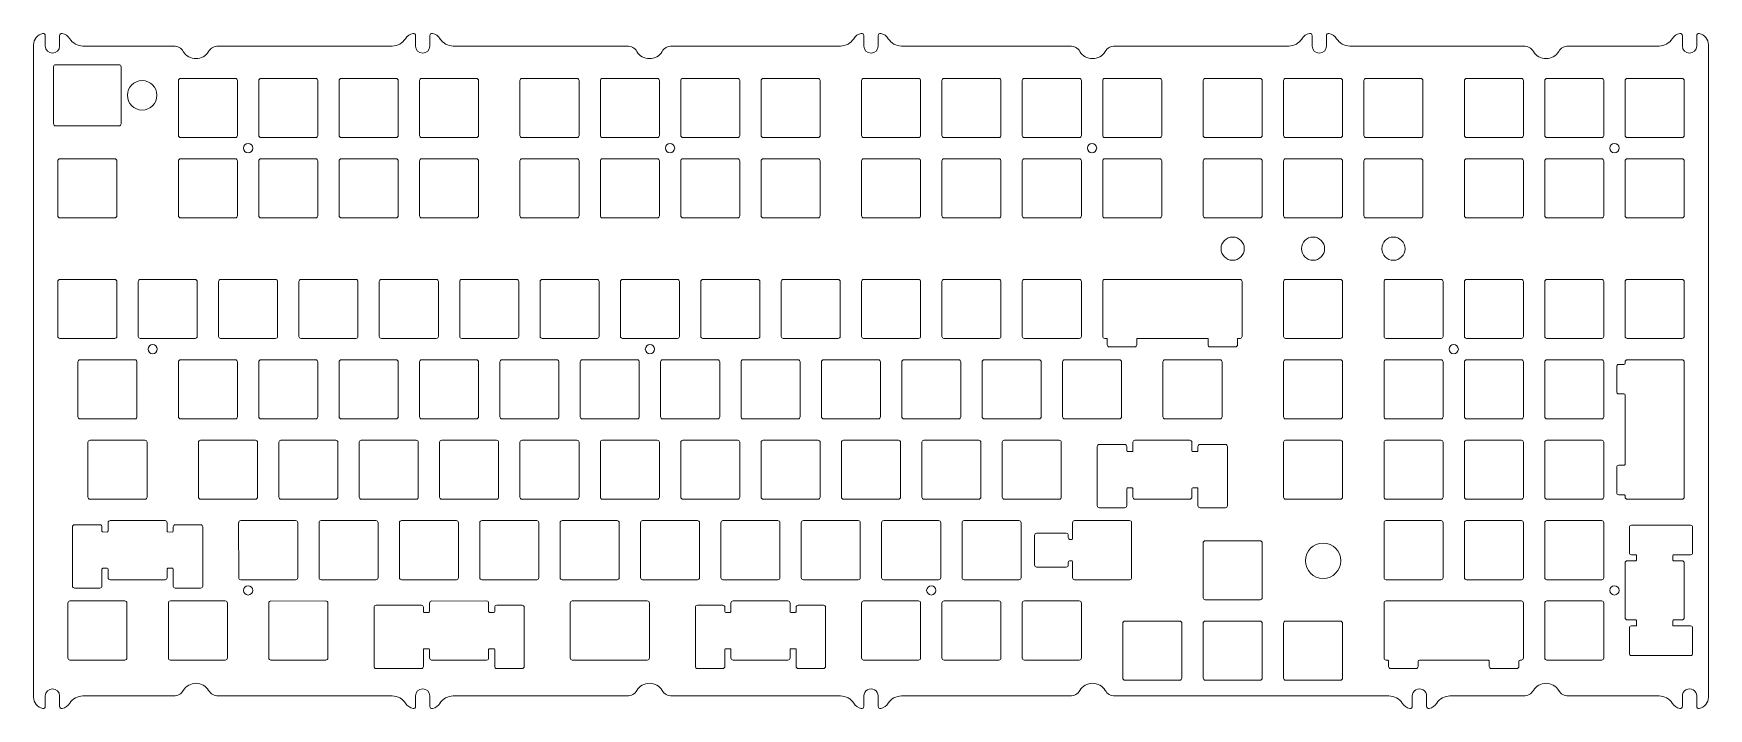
# Model space of a CAD drawing. Header units: millimetres. Extents: x 19 to 416, y 62 to 222.
import ezdxf

# ---------------------------------------------------------------- set-up
doc = ezdxf.new("R2010")
doc.units = ezdxf.units.MM
doc.layers.add('VISIBLE', color=7, linetype='Continuous', lineweight=0)

msp = doc.modelspace()

# ---------------------------------------------------------------- linework, layer by layer
at = {"layer": 'VISIBLE'}
for p, q in [((18.54, 64.57), (18.54, 219.17)), ((21.34, 221.33), (21.34, 218.87)), ((24.74, 218.87), (24.74, 221.33)), ((30.27, 218.87), (51.73, 218.87)), ((62.35, 218.87), (103.56, 218.87)), ((109.09, 221.33), (109.09, 218.87)), ((112.49, 218.87), (112.49, 221.33)), ((118.02, 218.87), (159.23, 218.87)), ((169.85, 218.87), (209.81, 218.87)), ((215.34, 221.33), (215.34, 218.87)), ((218.74, 218.87), (218.74, 221.33)), ((224.27, 218.87), (264.23, 218.87)), ((274.85, 218.87), (316.06, 218.87)), ((321.59, 221.33), (321.59, 218.87)), ((324.99, 218.87), (324.99, 221.33)), ((330.52, 218.87), (371.73, 218.87)), ((382.35, 218.87), (403.81, 218.87)), ((409.34, 221.33), (409.34, 218.87)), ((412.74, 218.87), (412.74, 221.33)), ((415.54, 219.17), (415.54, 64.57)), ((23.8, 214.44), (38.8, 214.44)), ((23.3, 200.44), (23.3, 213.94)), ((39.3, 213.94), (39.3, 200.44)), ((52.88, 197.69), (52.88, 210.69)), ((53.38, 211.19), (66.38, 211.19)), ((66.88, 210.69), (66.88, 197.69)), ((71.93, 210.69), (71.93, 197.69)), ((85.43, 211.19), (72.43, 211.19)), ((85.93, 197.69), (85.93, 210.69)), ((90.98, 210.69), (90.98, 197.69)), ((104.48, 211.19), (91.48, 211.19)), ((104.98, 197.69), (104.98, 210.69)), ((110.03, 197.69), (110.03, 210.69)), ((110.53, 211.19), (123.53, 211.19)), ((124.03, 210.69), (124.03, 197.69)), ((133.84, 197.69), (133.84, 210.69)), ((134.34, 211.19), (147.34, 211.19)), ((147.84, 210.69), (147.84, 197.69)), ((152.89, 197.69), (152.89, 210.69)), ((153.39, 211.19), (166.39, 211.19)), ((166.89, 210.69), (166.89, 197.69)), ((171.94, 197.69), (171.94, 210.69)), ((172.44, 211.19), (185.44, 211.19)), ((185.94, 210.69), (185.94, 197.69)), ((190.99, 197.69), (190.99, 210.69)), ((191.49, 211.19), (204.49, 211.19)), ((204.99, 210.69), (204.99, 197.69)), ((214.8, 197.69), (214.8, 210.69)), ((215.3, 211.19), (228.3, 211.19)), ((228.8, 210.69), (228.8, 197.69)), ((233.85, 197.69), (233.85, 210.69)), ((234.35, 211.19), (247.35, 211.19)), ((247.85, 210.69), (247.85, 197.69)), ((252.9, 197.69), (252.9, 210.69)), ((253.4, 211.19), (266.4, 211.19)), ((266.9, 210.69), (266.9, 197.69)), ((271.95, 197.69), (271.95, 210.69)), ((272.45, 211.19), (285.45, 211.19)), ((285.95, 210.69), (285.95, 197.69)), ((295.76, 197.69), (295.76, 210.69)), ((296.26, 211.19), (309.26, 211.19)), ((309.76, 210.69), (309.76, 197.69)), ((314.81, 197.69), (314.81, 210.69)), ((315.31, 211.19), (328.31, 211.19)), ((328.81, 210.69), (328.81, 197.69)), ((333.86, 210.69), (333.86, 197.69)), ((347.36, 211.19), (334.36, 211.19)), ((347.86, 197.69), (347.86, 210.69)), ((357.68, 210.69), (357.68, 197.69)), ((371.18, 211.19), (358.18, 211.19)), ((371.68, 197.69), (371.68, 210.69)), ((376.73, 197.69), (376.73, 210.69)), ((377.23, 211.19), (390.23, 211.19)), ((390.73, 210.69), (390.73, 197.69)), ((395.78, 210.69), (395.78, 197.69)), ((409.28, 211.19), (396.28, 211.19)), ((409.78, 197.69), (409.78, 210.69)), ((38.8, 199.94), (23.8, 199.94)), ((66.38, 197.19), (53.38, 197.19)), ((72.43, 197.19), (85.43, 197.19)), ((91.48, 197.19), (104.48, 197.19)), ((123.53, 197.19), (110.53, 197.19)), ((147.34, 197.19), (134.34, 197.19)), ((166.39, 197.19), (153.39, 197.19)), ((185.44, 197.19), (172.44, 197.19)), ((204.49, 197.19), (191.49, 197.19)), ((228.3, 197.19), (215.3, 197.19)), ((247.35, 197.19), (234.35, 197.19)), ((266.4, 197.19), (253.4, 197.19)), ((285.45, 197.19), (272.45, 197.19)), ((309.26, 197.19), (296.26, 197.19)), ((328.31, 197.19), (315.31, 197.19)), ((334.36, 197.19), (347.36, 197.19)), ((358.18, 197.19), (371.18, 197.19)), ((390.23, 197.19), (377.23, 197.19)), ((396.28, 197.19), (409.28, 197.19)), ((24.3, 178.64), (24.3, 191.64)), ((24.8, 192.14), (37.8, 192.14)), ((38.3, 191.64), (38.3, 178.64)), ((52.88, 178.64), (52.88, 191.64)), ((53.38, 192.14), (66.38, 192.14)), ((66.88, 191.64), (66.88, 178.64)), ((71.93, 178.64), (71.93, 191.64)), ((72.43, 192.14), (85.43, 192.14)), ((85.93, 191.64), (85.93, 178.64)), ((90.98, 178.64), (90.98, 191.64)), ((91.48, 192.14), (104.48, 192.14)), ((104.98, 191.64), (104.98, 178.64)), ((110.03, 178.64), (110.03, 191.64)), ((110.53, 192.14), (123.53, 192.14)), ((124.03, 191.64), (124.03, 178.64)), ((133.84, 178.64), (133.84, 191.64)), ((134.34, 192.14), (147.34, 192.14)), ((147.84, 191.64), (147.84, 178.64)), ((152.89, 178.64), (152.89, 191.64)), ((153.39, 192.14), (166.39, 192.14)), ((166.89, 191.64), (166.89, 178.64)), ((171.94, 178.64), (171.94, 191.64)), ((172.44, 192.14), (185.44, 192.14)), ((185.94, 191.64), (185.94, 178.64)), ((190.99, 178.64), (190.99, 191.64)), ((191.49, 192.14), (204.49, 192.14)), ((204.99, 191.64), (204.99, 178.64)), ((214.8, 178.64), (214.8, 191.64)), ((215.3, 192.14), (228.3, 192.14)), ((228.8, 191.64), (228.8, 178.64)), ((233.85, 178.64), (233.85, 191.64)), ((234.35, 192.14), (247.35, 192.14)), ((247.85, 191.64), (247.85, 178.64)), ((252.9, 178.64), (252.9, 191.64)), ((253.4, 192.14), (266.4, 192.14)), ((266.9, 191.64), (266.9, 178.64)), ((271.95, 178.64), (271.95, 191.64)), ((272.45, 192.14), (285.45, 192.14)), ((285.95, 191.64), (285.95, 178.64)), ((295.77, 178.64), (295.76, 191.64)), ((296.26, 192.14), (309.26, 192.14)), ((309.76, 191.64), (309.76, 178.64)), ((314.81, 178.64), (314.81, 191.64)), ((315.31, 192.14), (328.31, 192.14)), ((328.81, 191.64), (328.81, 178.64)), ((333.86, 178.64), (333.86, 191.64)), ((334.36, 192.14), (347.36, 192.14)), ((347.86, 191.64), (347.86, 178.64)), ((357.68, 178.64), (357.68, 191.64)), ((358.18, 192.14), (371.18, 192.14)), ((371.68, 191.64), (371.68, 178.64)), ((376.73, 178.64), (376.73, 191.64)), ((377.23, 192.14), (390.23, 192.14)), ((390.73, 191.64), (390.73, 178.64)), ((395.78, 178.64), (395.78, 191.64)), ((396.28, 192.14), (409.28, 192.14)), ((409.78, 191.64), (409.78, 178.64)), ((37.8, 178.14), (24.8, 178.14)), ((66.38, 178.14), (53.38, 178.14)), ((85.43, 178.14), (72.43, 178.14)), ((104.48, 178.14), (91.48, 178.14)), ((123.53, 178.14), (110.53, 178.14)), ((147.34, 178.14), (134.34, 178.14)), ((166.39, 178.14), (153.39, 178.14)), ((185.44, 178.14), (172.44, 178.14)), ((204.49, 178.14), (191.49, 178.14)), ((228.3, 178.14), (215.3, 178.14)), ((247.35, 178.14), (234.35, 178.14)), ((266.4, 178.14), (253.4, 178.14)), ((285.45, 178.14), (272.45, 178.14)), ((309.26, 178.14), (296.26, 178.14)), ((328.31, 178.14), (315.31, 178.14)), ((347.36, 178.14), (334.36, 178.14)), ((371.18, 178.14), (358.18, 178.14)), ((390.23, 178.14), (377.23, 178.14)), ((409.28, 178.14), (396.28, 178.14)), ((24.3, 150.07), (24.3, 163.07)), ((24.8, 163.57), (37.8, 163.57)), ((38.3, 163.07), (38.3, 150.07)), ((43.35, 163.07), (43.35, 150.07)), ((56.85, 163.57), (43.85, 163.57)), ((57.35, 150.07), (57.35, 163.07)), ((62.4, 163.07), (62.4, 150.07)), ((75.9, 163.57), (62.9, 163.57)), ((76.4, 150.07), (76.4, 163.07)), ((81.45, 150.07), (81.45, 163.07)), ((81.95, 163.57), (94.95, 163.57)), ((95.45, 163.07), (95.45, 150.07)), ((100.5, 150.07), (100.5, 163.07)), ((101, 163.57), (114, 163.57)), ((114.5, 163.07), (114.5, 150.07)), ((119.55, 163.07), (119.55, 150.07)), ((133.05, 163.57), (120.05, 163.57)), ((133.55, 150.07), (133.55, 163.07)), ((138.6, 150.07), (138.6, 163.07)), ((139.1, 163.57), (152.1, 163.57)), ((152.6, 163.07), (152.6, 150.07)), ((157.65, 150.07), (157.65, 163.07)), ((158.15, 163.57), (171.15, 163.57)), ((171.65, 163.07), (171.65, 150.07)), ((176.7, 150.07), (176.7, 163.07)), ((177.2, 163.57), (190.2, 163.57)), ((190.7, 163.07), (190.7, 150.07)), ((195.75, 150.07), (195.75, 163.07)), ((196.25, 163.57), (209.25, 163.57)), ((209.75, 163.07), (209.75, 150.07)), ((214.8, 150.07), (214.8, 163.07)), ((215.3, 163.57), (228.3, 163.57)), ((228.8, 163.07), (228.8, 150.07)), ((233.85, 163.07), (233.85, 150.07)), ((247.35, 163.57), (234.35, 163.57)), ((247.85, 150.07), (247.85, 163.07)), ((252.9, 163.07), (252.9, 150.07)), ((266.4, 163.57), (253.4, 163.57)), ((266.9, 150.07), (266.9, 163.07)), ((271.95, 150.07), (271.95, 163.07)), ((272.45, 163.57), (304.5, 163.57)), ((305, 163.07), (305, 150.07)), ((314.81, 163.07), (314.81, 150.07)), ((328.31, 163.57), (315.31, 163.56)), ((328.81, 150.07), (328.81, 163.07)), ((338.63, 150.07), (338.63, 163.07)), ((339.13, 163.57), (352.13, 163.57)), ((352.63, 163.07), (352.63, 150.07)), ((357.68, 150.07), (357.68, 163.07)), ((358.18, 163.57), (371.18, 163.57)), ((371.68, 163.07), (371.68, 150.07)), ((376.73, 150.07), (376.73, 163.07)), ((377.23, 163.57), (390.23, 163.57)), ((390.73, 163.07), (390.73, 150.07)), ((395.78, 150.07), (395.78, 163.07)), ((396.28, 163.57), (409.28, 163.57)), ((409.78, 163.07), (409.78, 150.07)), ((37.8, 149.57), (24.8, 149.57)), ((43.85, 149.57), (56.85, 149.57)), ((62.9, 149.57), (75.9, 149.57)), ((94.95, 149.57), (81.95, 149.57)), ((114, 149.57), (101, 149.57)), ((120.05, 149.57), (133.05, 149.57)), ((152.1, 149.57), (139.1, 149.57)), ((171.15, 149.57), (158.15, 149.57)), ((190.2, 149.57), (177.2, 149.57)), ((209.25, 149.57), (196.25, 149.57)), ((228.3, 149.57), (215.3, 149.57)), ((234.35, 149.57), (247.35, 149.57)), ((253.4, 149.57), (266.4, 149.57)), ((273.04, 149.57), (272.45, 149.57)), ((273.04, 148.07), (273.04, 149.57)), ((279.54, 147.57), (273.54, 147.57)), ((280.04, 149.57), (280.04, 148.07)), ((296.92, 149.57), (280.04, 149.57)), ((296.92, 148.07), (296.92, 149.57)), ((303.41, 147.57), (297.42, 147.57)), ((303.91, 149.57), (303.91, 148.07)), ((304.5, 149.57), (303.91, 149.57)), ((315.31, 149.57), (328.31, 149.56)), ((352.13, 149.57), (339.13, 149.57)), ((371.18, 149.57), (358.18, 149.57)), ((390.23, 149.57), (377.23, 149.57)), ((409.28, 149.57), (396.28, 149.57)), ((29.06, 131.02), (29.06, 144.02)), ((29.56, 144.52), (42.56, 144.52)), ((43.07, 144.02), (43.06, 131.02)), ((52.88, 144.02), (52.88, 131.02)), ((66.38, 144.52), (53.38, 144.52)), ((66.88, 131.02), (66.88, 144.02)), ((71.93, 131.02), (71.93, 144.02)), ((72.43, 144.52), (85.43, 144.52)), ((85.93, 144.02), (85.93, 131.02)), ((90.98, 144.02), (90.98, 131.02)), ((104.48, 144.52), (91.48, 144.52)), ((104.98, 131.02), (104.98, 144.02)), ((110.03, 144.02), (110.03, 131.02)), ((123.53, 144.52), (110.53, 144.52)), ((124.03, 131.02), (124.03, 144.02)), ((129.08, 131.02), (129.08, 144.02)), ((129.58, 144.52), (142.58, 144.52)), ((143.08, 144.02), (143.08, 131.02)), ((148.13, 131.02), (148.13, 144.02)), ((148.63, 144.52), (161.63, 144.52)), ((162.13, 144.02), (162.13, 131.02)), ((167.18, 144.02), (167.18, 131.02)), ((180.68, 144.52), (167.68, 144.52)), ((181.18, 131.02), (181.18, 144.02)), ((186.23, 131.02), (186.23, 144.02)), ((186.73, 144.52), (199.73, 144.52)), ((200.23, 144.02), (200.23, 131.02)), ((205.28, 131.02), (205.28, 144.02)), ((205.78, 144.52), (218.78, 144.52)), ((219.28, 144.02), (219.28, 131.02)), ((224.33, 131.02), (224.33, 144.02)), ((224.83, 144.52), (237.83, 144.52)), ((238.33, 144.02), (238.33, 131.02)), ((243.38, 144.02), (243.38, 131.02)), ((256.88, 144.52), (243.88, 144.52)), ((257.38, 131.02), (257.38, 144.02)), ((262.43, 131.02), (262.43, 144.02)), ((262.93, 144.52), (275.93, 144.52)), ((276.43, 144.02), (276.43, 131.02)), ((286.24, 131.02), (286.24, 144.02)), ((286.74, 144.51), (299.74, 144.52)), ((300.24, 144.02), (300.24, 131.02)), ((314.81, 131.02), (314.81, 144.02)), ((315.31, 144.51), (328.31, 144.52)), ((328.82, 144.02), (328.81, 131.02)), ((338.63, 144.02), (338.63, 131.02)), ((352.13, 144.52), (339.13, 144.52)), ((352.63, 131.02), (352.63, 144.02)), ((357.68, 131.02), (357.68, 144.02)), ((358.18, 144.52), (371.18, 144.52)), ((371.68, 144.02), (371.68, 131.02)), ((376.73, 144.02), (376.73, 131.02)), ((390.23, 144.52), (377.23, 144.52)), ((390.73, 131.02), (390.73, 144.02)), ((393.78, 142.93), (393.78, 136.93)), ((395.48, 143.43), (394.28, 143.43)), ((395.78, 144.02), (395.78, 143.73)), ((409.28, 144.52), (396.28, 144.52)), ((409.78, 111.97), (409.78, 144.02)), ((394.28, 136.43), (395.48, 136.43)), ((395.78, 136.13), (395.78, 119.85)), ((42.56, 130.51), (29.56, 130.52)), ((53.38, 130.52), (66.38, 130.52)), ((85.43, 130.52), (72.43, 130.52)), ((91.48, 130.52), (104.48, 130.52)), ((110.53, 130.52), (123.53, 130.52)), ((142.58, 130.52), (129.58, 130.52)), ((161.63, 130.52), (148.63, 130.52)), ((167.68, 130.52), (180.68, 130.52)), ((199.73, 130.52), (186.73, 130.52)), ((218.78, 130.52), (205.78, 130.52)), ((237.83, 130.52), (224.83, 130.52)), ((243.88, 130.52), (256.88, 130.52)), ((275.93, 130.52), (262.93, 130.52)), ((299.74, 130.51), (286.74, 130.52)), ((328.31, 130.51), (315.31, 130.52)), ((339.13, 130.52), (352.13, 130.52)), ((371.18, 130.52), (358.18, 130.52)), ((377.23, 130.52), (390.23, 130.52)), ((31.45, 111.97), (31.45, 124.97)), ((31.95, 125.47), (44.95, 125.47)), ((45.45, 124.97), (45.45, 111.97)), ((57.64, 111.97), (57.64, 124.97)), ((58.14, 125.46), (71.14, 125.47)), ((71.64, 124.97), (71.64, 111.97)), ((76.69, 111.97), (76.69, 124.97)), ((77.19, 125.46), (90.19, 125.47)), ((90.69, 124.97), (90.69, 111.97)), ((95.74, 111.97), (95.74, 124.97)), ((96.24, 125.46), (109.24, 125.47)), ((109.74, 124.97), (109.74, 111.97)), ((114.79, 111.97), (114.79, 124.97)), ((115.29, 125.46), (128.29, 125.47)), ((128.79, 124.97), (128.79, 111.97)), ((133.84, 124.97), (133.84, 111.97)), ((147.34, 125.47), (134.34, 125.46)), ((147.84, 111.97), (147.84, 124.97)), ((152.89, 111.97), (152.89, 124.97)), ((153.39, 125.46), (166.39, 125.47)), ((166.89, 124.97), (166.89, 111.97)), ((171.94, 124.97), (171.94, 111.97)), ((185.44, 125.47), (172.44, 125.46)), ((185.94, 111.97), (185.94, 124.97)), ((190.99, 111.97), (190.99, 124.97)), ((191.49, 125.46), (204.49, 125.47)), ((204.99, 124.97), (204.99, 111.97)), ((210.04, 111.97), (210.04, 124.97)), ((210.54, 125.46), (223.54, 125.47)), ((224.04, 124.97), (224.04, 111.97)), ((229.09, 111.97), (229.09, 124.97)), ((229.59, 125.46), (242.59, 125.47)), ((243.09, 124.97), (243.09, 111.97)), ((248.14, 111.97), (248.14, 124.97)), ((248.64, 125.46), (261.64, 125.47)), ((262.14, 124.97), (262.14, 111.97)), ((270.66, 109.97), (270.66, 123.97)), ((271.16, 124.47), (277.16, 124.47)), ((277.66, 123.97), (277.66, 122.97)), ((279.1, 122.97), (279.1, 124.97)), ((279.6, 125.47), (292.6, 125.47)), ((293.1, 124.97), (293.1, 122.97)), ((294.53, 122.97), (294.53, 123.97)), ((295.03, 124.47), (301.03, 124.47)), ((301.53, 123.97), (301.53, 122.97)), ((314.81, 124.97), (314.81, 111.97)), ((328.31, 125.47), (315.31, 125.46)), ((328.81, 111.97), (328.81, 124.97)), ((338.63, 111.97), (338.63, 124.97)), ((339.13, 125.47), (352.13, 125.47)), ((352.63, 124.97), (352.63, 111.97)), ((357.68, 124.97), (357.68, 111.97)), ((371.18, 125.47), (358.18, 125.47)), ((371.68, 111.97), (371.68, 124.97)), ((376.73, 111.97), (376.73, 124.97)), ((377.23, 125.47), (390.23, 125.47)), ((390.73, 124.97), (390.73, 111.97)), ((277.86, 122.77), (278.9, 122.77)), ((293.3, 122.77), (294.33, 122.77)), ((301.53, 122.97), (301.53, 109.97)), ((395.48, 119.55), (394.28, 119.55)), ((393.78, 119.05), (393.78, 113.05)), ((44.95, 111.47), (31.95, 111.47)), ((71.14, 111.46), (58.14, 111.47)), ((90.19, 111.46), (77.19, 111.47)), ((109.24, 111.46), (96.24, 111.47)), ((128.29, 111.46), (115.29, 111.47)), ((134.34, 111.47), (147.34, 111.46)), ((166.39, 111.46), (153.39, 111.47)), ((172.44, 111.47), (185.44, 111.46)), ((204.49, 111.46), (191.49, 111.47)), ((223.54, 111.46), (210.54, 111.47)), ((242.59, 111.46), (229.59, 111.47)), ((261.64, 111.46), (248.64, 111.47)), ((277.66, 113.97), (277.66, 109.97)), ((278.9, 114.17), (277.86, 114.17)), ((279.1, 111.97), (279.1, 113.97)), ((292.6, 111.47), (279.6, 111.47)), ((293.1, 113.97), (293.1, 111.97)), ((294.33, 114.17), (293.3, 114.17)), ((294.53, 109.97), (294.53, 113.97)), ((315.31, 111.47), (328.31, 111.46)), ((352.13, 111.47), (339.13, 111.47)), ((358.18, 111.47), (371.18, 111.47)), ((390.23, 111.47), (377.23, 111.47)), ((394.28, 112.55), (395.48, 112.55)), ((395.78, 112.25), (395.78, 111.97)), ((396.28, 111.47), (409.28, 111.47)), ((277.16, 109.47), (271.16, 109.47)), ((301.03, 109.47), (295.03, 109.47)), ((27.77, 90.92), (27.77, 104.92)), ((28.27, 105.42), (34.27, 105.42)), ((34.77, 104.92), (34.77, 103.92)), ((34.97, 103.72), (36.01, 103.71)), ((36.21, 103.92), (36.21, 105.92)), ((36.71, 106.41), (49.71, 106.42)), ((50.21, 105.92), (50.21, 103.92)), ((50.41, 103.72), (51.45, 103.71)), ((51.65, 103.92), (51.65, 104.92)), ((52.15, 105.41), (58.15, 105.42)), ((58.65, 104.92), (58.65, 103.92)), ((58.65, 103.92), (58.65, 90.92)), ((67.17, 92.92), (67.16, 105.92)), ((67.66, 106.42), (80.66, 106.42)), ((81.16, 105.92), (81.16, 92.92)), ((86.21, 92.92), (86.21, 105.92)), ((86.71, 106.41), (99.71, 106.42)), ((100.21, 105.92), (100.21, 92.92)), ((105.27, 92.92), (105.26, 105.92)), ((105.76, 106.42), (118.76, 106.42)), ((119.26, 105.92), (119.26, 92.92)), ((124.32, 92.92), (124.31, 105.92)), ((124.81, 106.42), (137.81, 106.42)), ((138.31, 105.92), (138.31, 92.92)), ((143.36, 92.92), (143.36, 105.92)), ((143.86, 106.41), (156.86, 106.42)), ((157.36, 105.92), (157.36, 92.92)), ((162.42, 92.92), (162.41, 105.92)), ((162.91, 106.42), (175.91, 106.42)), ((176.41, 105.92), (176.41, 92.92)), ((181.46, 105.92), (181.46, 92.92)), ((194.96, 106.42), (181.96, 106.41)), ((195.46, 92.92), (195.46, 105.92)), ((200.51, 92.92), (200.51, 105.92)), ((201.01, 106.41), (214.01, 106.42)), ((214.51, 105.92), (214.51, 92.92)), ((219.56, 92.92), (219.56, 105.92)), ((220.06, 106.41), (233.06, 106.42)), ((233.56, 105.92), (233.56, 92.92)), ((238.61, 92.92), (238.61, 105.92)), ((239.11, 106.41), (252.11, 106.42)), ((252.61, 105.92), (252.61, 92.92)), ((256.3, 103.42), (263.3, 103.42)), ((264.81, 102.12), (264.81, 105.92)), ((265.31, 106.41), (278.31, 106.42)), ((278.81, 105.92), (278.81, 92.92)), ((338.63, 92.92), (338.63, 105.92)), ((339.13, 106.42), (352.13, 106.42)), ((352.63, 105.92), (352.63, 92.92)), ((357.68, 92.92), (357.68, 105.92)), ((358.18, 106.42), (371.18, 106.42)), ((371.68, 105.92), (371.68, 92.92)), ((376.73, 92.92), (376.73, 105.92)), ((377.23, 106.42), (390.23, 106.42)), ((390.73, 105.92), (390.73, 92.92)), ((396.78, 98.83), (396.78, 104.83)), ((397.28, 105.33), (398.28, 105.33)), ((398.28, 105.33), (411.28, 105.33)), ((411.78, 104.83), (411.78, 98.83)), ((255.8, 95.92), (255.8, 102.92)), ((263.8, 102.92), (263.8, 102.42)), ((264.3, 101.92), (264.61, 101.91)), ((295.76, 101.15), (295.76, 88.15)), ((309.26, 101.65), (296.26, 101.65)), ((309.76, 88.15), (309.76, 101.15)), ((263.3, 95.42), (256.3, 95.42)), ((263.8, 96.42), (263.8, 95.92)), ((264.61, 96.92), (264.3, 96.92)), ((264.81, 92.92), (264.81, 96.72)), ((395.78, 83.39), (395.78, 96.39)), ((396.28, 96.89), (398.28, 96.89)), ((398.28, 98.33), (397.28, 98.33)), ((398.48, 97.09), (398.48, 98.13)), ((407.08, 98.13), (407.08, 97.09)), ((411.28, 98.33), (407.28, 98.33)), ((407.28, 96.89), (409.28, 96.89)), ((409.78, 96.39), (409.78, 83.39)), ((34.77, 94.92), (34.77, 90.92)), ((36.01, 95.12), (34.97, 95.11)), ((36.21, 92.92), (36.21, 94.92)), ((49.71, 92.41), (36.71, 92.42)), ((50.21, 94.92), (50.21, 92.92)), ((51.45, 95.12), (50.41, 95.11)), ((51.65, 90.92), (51.65, 94.92)), ((80.66, 92.41), (67.66, 92.42)), ((99.71, 92.41), (86.71, 92.42)), ((118.76, 92.41), (105.76, 92.42)), ((137.81, 92.41), (124.81, 92.42)), ((156.86, 92.41), (143.86, 92.42)), ((175.91, 92.41), (162.91, 92.42)), ((181.96, 92.42), (194.96, 92.41)), ((214.01, 92.41), (201.01, 92.42)), ((233.06, 92.41), (220.06, 92.42)), ((252.11, 92.41), (239.11, 92.42)), ((278.31, 92.41), (265.31, 92.42)), ((352.13, 92.42), (339.13, 92.42)), ((371.18, 92.42), (358.18, 92.42)), ((390.23, 92.42), (377.23, 92.42)), ((27.18, 87.37), (40.18, 87.37)), ((34.27, 90.41), (28.27, 90.41)), ((51, 87.37), (64, 87.37)), ((58.15, 90.41), (52.15, 90.41)), ((74.81, 87.36), (87.81, 87.37)), ((125.91, 87.37), (112.91, 87.36)), ((164.01, 87.37), (146.25, 87.37)), ((197.35, 87.37), (184.35, 87.37)), ((228.3, 87.37), (215.3, 87.37)), ((234.35, 87.37), (247.35, 87.37)), ((266.4, 87.37), (253.4, 87.37)), ((296.26, 87.65), (309.26, 87.65)), ((339.13, 87.37), (371.18, 87.37)), ((377.23, 87.37), (390.23, 87.37)), ((26.68, 73.87), (26.68, 86.87)), ((40.68, 86.87), (40.68, 73.87)), ((50.5, 73.87), (50.5, 86.87)), ((64.5, 86.87), (64.5, 73.87)), ((74.31, 73.87), (74.31, 86.87)), ((88.31, 86.87), (88.31, 73.87)), ((99.25, 85.87), (99.25, 71.87)), ((110.47, 86.37), (99.75, 86.37)), ((110.97, 84.87), (110.97, 85.87)), ((112.21, 84.66), (111.17, 84.67)), ((112.41, 86.87), (112.41, 84.87)), ((126.41, 84.87), (126.41, 86.87)), ((127.65, 84.66), (126.61, 84.67)), ((127.85, 85.87), (127.85, 84.87)), ((134.35, 86.37), (128.35, 86.36)), ((134.85, 84.87), (134.85, 85.87)), ((134.85, 71.87), (134.85, 84.87)), ((145.75, 86.87), (145.75, 73.87)), ((164.51, 73.87), (164.51, 86.87)), ((175.41, 85.87), (175.41, 71.87)), ((181.91, 86.37), (175.91, 86.37)), ((182.41, 84.87), (182.41, 85.87)), ((183.65, 84.67), (182.61, 84.67)), ((183.85, 86.87), (183.85, 84.87)), ((197.85, 84.87), (197.85, 86.87)), ((199.08, 84.67), (198.05, 84.67)), ((199.28, 85.87), (199.28, 84.87)), ((205.78, 86.37), (199.78, 86.37)), ((206.28, 84.87), (206.28, 85.87)), ((206.28, 71.87), (206.28, 84.87)), ((214.8, 86.87), (214.8, 73.87)), ((228.8, 73.87), (228.8, 86.87)), ((233.85, 73.87), (233.85, 86.87)), ((247.85, 86.87), (247.85, 73.87)), ((252.9, 86.87), (252.9, 73.87)), ((266.9, 73.87), (266.9, 86.87)), ((338.63, 73.87), (338.63, 86.87)), ((371.68, 86.87), (371.68, 73.87)), ((376.73, 73.87), (376.73, 86.87)), ((390.73, 86.87), (390.73, 73.87)), ((276.71, 69.1), (276.71, 82.1)), ((277.21, 82.6), (290.21, 82.6)), ((290.71, 82.1), (290.71, 69.1)), ((295.76, 69.1), (295.76, 82.1)), ((296.26, 82.6), (309.26, 82.6)), ((309.76, 82.1), (309.76, 69.1)), ((314.81, 69.1), (314.81, 82.1)), ((315.31, 82.6), (328.31, 82.6)), ((328.81, 82.1), (328.81, 69.1)), ((398.28, 82.89), (396.28, 82.89)), ((396.78, 74.95), (396.78, 80.95)), ((397.28, 81.45), (398.28, 81.45)), ((398.48, 81.65), (398.48, 82.69)), ((407.08, 82.69), (407.08, 81.65)), ((409.28, 82.89), (407.28, 82.89)), ((407.28, 81.45), (411.28, 81.45)), ((411.78, 80.95), (411.78, 74.95)), ((110.97, 71.87), (110.97, 75.87)), ((111.17, 76.06), (112.21, 76.07)), ((112.41, 75.87), (112.41, 73.87)), ((126.41, 73.87), (126.41, 75.87)), ((126.61, 76.06), (127.65, 76.07)), ((127.85, 75.87), (127.85, 71.87)), ((182.41, 71.87), (182.41, 75.87)), ((182.61, 76.07), (183.65, 76.07)), ((183.85, 75.87), (183.85, 73.87)), ((197.85, 73.87), (197.85, 75.87)), ((198.05, 76.07), (199.08, 76.07)), ((199.28, 75.87), (199.28, 71.87)), ((40.18, 73.36), (27.18, 73.37)), ((64, 73.37), (51, 73.37)), ((87.81, 73.36), (74.81, 73.37)), ((112.91, 73.37), (125.91, 73.36)), ((146.25, 73.37), (164.01, 73.36)), ((184.35, 73.37), (197.35, 73.37)), ((215.3, 73.37), (228.3, 73.37)), ((247.35, 73.37), (234.35, 73.37)), ((253.4, 73.37), (266.4, 73.37)), ((339.41, 73.37), (339.13, 73.37)), ((339.71, 71.87), (339.71, 73.07)), ((346.71, 73.07), (346.71, 71.87)), ((363.29, 73.37), (347.01, 73.37)), ((363.59, 71.87), (363.59, 73.07)), ((370.59, 73.07), (370.59, 71.87)), ((371.18, 73.37), (370.89, 73.37)), ((390.23, 73.37), (377.23, 73.37)), ((411.28, 74.45), (397.28, 74.45)), ((99.75, 71.37), (110.47, 71.36)), ((128.35, 71.37), (134.35, 71.36)), ((175.91, 71.37), (181.91, 71.37)), ((199.78, 71.37), (205.78, 71.37)), ((290.21, 68.6), (277.21, 68.6)), ((309.26, 68.6), (296.26, 68.6)), ((328.31, 68.6), (315.31, 68.6)), ((346.21, 71.37), (340.21, 71.37)), ((370.09, 71.37), (364.09, 71.37)), ((21.34, 64.87), (21.34, 62.4)), ((24.74, 62.4), (24.74, 64.87)), ((51.73, 64.86), (30.27, 64.87)), ((103.56, 64.87), (62.35, 64.87)), ((109.09, 64.87), (109.09, 62.4)), ((112.49, 62.4), (112.49, 64.87)), ((159.23, 64.86), (118.02, 64.87)), ((209.81, 64.87), (169.85, 64.87)), ((215.34, 64.87), (215.34, 62.4)), ((218.74, 62.4), (218.74, 64.87)), ((264.23, 64.86), (224.27, 64.87)), ((339.81, 64.87), (274.85, 64.87)), ((345.34, 64.87), (345.34, 62.4)), ((348.74, 62.4), (348.74, 64.87)), ((371.73, 64.86), (354.27, 64.87)), ((403.81, 64.87), (382.35, 64.87)), ((409.34, 64.87), (409.34, 62.4)), ((412.74, 62.4), (412.74, 64.87))]:
    msp.add_line(p, q, dxfattribs=at)
for centre, radius in [((44.3, 207.19), 3.5), ((69.4, 194.67), 1.1), ((169.41, 194.67), 1.1), ((269.43, 194.67), 1.1), ((393.25, 194.67), 1.1), ((302.76, 170.85), 2.75), ((321.81, 170.85), 2.75), ((340.86, 170.85), 2.75), ((46.78, 147.04), 1.1), ((164.65, 147.04), 1.1), ((355.15, 147.04), 1.1), ((324.2, 96.91), 4.2), ((69.4, 89.89), 1.1), ((231.33, 89.89), 1.1), ((393.25, 89.89), 1.1)]:
    msp.add_circle(centre, radius, dxfattribs=at)
for centre, radius, start, end in [((21.24, 219.16), 2.7, 100.4872, 179.9875), ((20.84, 221.33), 0.5, 0, 100.4863), ((20.84, 221.33), 0.5, 359.9931, 0), ((23.04, 218.87), 1.7, 180, 0), ((25.24, 221.33), 0.5, 79.6951, 179.9945), ((24.85, 219.17), 2.7, 32.0901, 79.69), ((30.27, 222.57), 3.7, 212.0901, 270), ((51.73, 216.17), 2.7, 31.0714, 89.9972), ((62.35, 216.17), 2.7, 90.003, 148.9287), ((103.56, 222.57), 3.7, 270.001, 327.9105), ((108.98, 219.17), 2.7, 100.305, 147.9074), ((108.59, 221.33), 0.5, 0.0538, 100.2443), ((110.79, 218.87), 1.7, 180.0003, 359.9997), ((112.99, 221.33), 0.5, 79.6442, 179.9452), ((112.6, 219.17), 2.7, 32.0927, 79.6952), ((118.02, 222.57), 3.7, 212.0894, 269.9989), ((159.23, 216.17), 2.7, 31.0714, 89.9972), ((169.85, 216.17), 2.7, 90.003, 148.9287), ((209.81, 222.57), 3.7, 270.001, 327.9105), ((215.23, 219.17), 2.7, 100.305, 147.9074), ((214.84, 221.33), 0.5, 0.0538, 100.2443), ((217.04, 218.87), 1.7, 180, 0), ((219.24, 221.33), 0.5, 79.6442, 179.9452), ((218.85, 219.17), 2.7, 32.0927, 79.6952), ((224.27, 222.57), 3.7, 212.0894, 269.9989), ((264.23, 216.17), 2.7, 31.0714, 89.9972), ((274.85, 216.17), 2.7, 90.003, 148.9287), ((316.06, 222.57), 3.7, 270.001, 327.9105), ((321.48, 219.17), 2.7, 100.305, 147.9074), ((321.09, 221.33), 0.5, 0.0538, 100.2443), ((323.29, 218.87), 1.7, 180, 0), ((325.49, 221.33), 0.5, 79.6442, 179.9452), ((325.1, 219.17), 2.7, 32.0927, 79.6952), ((330.52, 222.57), 3.7, 212.0894, 269.9989), ((371.73, 216.17), 2.7, 31.0714, 89.9972), ((382.35, 216.17), 2.7, 90.003, 148.9287), ((403.81, 222.57), 3.7, 270.001, 327.9105), ((409.23, 219.17), 2.7, 100.305, 147.9074), ((408.84, 221.33), 0.5, 0.0538, 100.2443), ((411.04, 218.87), 1.7, 180, 0), ((413.24, 221.33), 0.5, 79.4758, 179.962), ((412.84, 219.17), 2.7, 0, 79.5141), ((23.8, 213.94), 0.5, 90.0011, 179.9989), ((38.8, 213.94), 0.5, 0, 90), ((57.04, 219.37), 3.5, 211.0731, 328.9269), ((164.54, 219.37), 3.5, 211.0731, 328.9269), ((269.54, 219.37), 3.5, 211.0731, 328.9269), ((377.04, 219.37), 3.5, 211.0731, 328.9269), ((53.38, 210.69), 0.5, 90, 180), ((66.38, 210.69), 0.5, 0, 90), ((72.43, 210.69), 0.5, 90, 180), ((85.43, 210.69), 0.5, 0, 90), ((91.48, 210.69), 0.5, 90, 180), ((104.48, 210.69), 0.5, 0, 90), ((110.53, 210.69), 0.5, 90.0011, 180), ((123.53, 210.69), 0.5, 0, 90), ((134.34, 210.69), 0.499, 89.9427, 180), ((147.34, 210.69), 0.5, 0, 89.9427), ((153.39, 210.69), 0.499, 89.9427, 180), ((166.39, 210.69), 0.5, 0, 89.9427), ((172.44, 210.69), 0.501, 90.0584, 180), ((185.44, 210.69), 0.5, 0, 89.9427), ((191.49, 210.69), 0.499, 89.9427, 180), ((204.49, 210.69), 0.5, 0, 89.9427), ((215.3, 210.69), 0.5, 90, 180), ((228.3, 210.69), 0.5, 0, 90), ((234.35, 210.69), 0.5, 90.0011, 180), ((247.35, 210.69), 0.5, 0, 90.0001), ((253.4, 210.69), 0.5, 90, 180), ((266.4, 210.69), 0.5, 0, 90), ((272.45, 210.69), 0.5, 90, 180), ((285.45, 210.69), 0.5, 0, 90), ((296.27, 210.69), 0.501, 90.0584, 180), ((309.26, 210.69), 0.5, 0, 89.9427), ((315.31, 210.69), 0.499, 89.9427, 180), ((328.31, 210.69), 0.5, 0, 89.9427), ((334.36, 210.69), 0.499, 89.9427, 180), ((347.36, 210.69), 0.5, 0, 89.9427), ((358.18, 210.69), 0.5, 90, 180), ((371.18, 210.69), 0.5, 0, 90), ((377.23, 210.69), 0.5, 90, 180), ((390.23, 210.69), 0.5, 0, 90), ((396.28, 210.69), 0.5, 90, 180), ((409.28, 210.69), 0.5, 0, 90), ((23.8, 200.44), 0.5, 180, 269.9989), ((38.8, 200.44), 0.5, 270, 0), ((53.38, 197.69), 0.5, 180, 270), ((66.38, 197.69), 0.5, 270, 0), ((72.43, 197.69), 0.5, 180, 270), ((85.43, 197.69), 0.5, 270, 0), ((91.48, 197.69), 0.5, 180, 270), ((104.48, 197.69), 0.5, 270, 0), ((110.53, 197.69), 0.5, 180, 270), ((123.53, 197.69), 0.5, 270, 0), ((134.34, 197.69), 0.5, 180, 270.0573), ((147.34, 197.69), 0.5, 269.9427, 0), ((153.39, 197.69), 0.5, 180, 270.0573), ((166.39, 197.69), 0.5, 269.9427, 0), ((172.44, 197.69), 0.5, 180, 270.0573), ((185.44, 197.69), 0.499, 269.9416, 0), ((191.49, 197.69), 0.5, 180, 270.0573), ((204.49, 197.69), 0.5, 269.9427, 0), ((215.3, 197.69), 0.5, 180, 270), ((228.3, 197.69), 0.5, 270, 0), ((234.35, 197.69), 0.5, 180, 269.9999), ((247.35, 197.69), 0.5, 269.9989, 0), ((253.4, 197.69), 0.5, 180, 270), ((266.4, 197.69), 0.5, 270, 0), ((272.45, 197.69), 0.5, 180, 270), ((285.45, 197.69), 0.5, 270, 0), ((296.26, 197.69), 0.5, 180, 270.0573), ((309.27, 197.69), 0.499, 269.9416, 0), ((315.31, 197.69), 0.5, 180, 270.0573), ((328.32, 197.69), 0.5, 269.9427, 0), ((334.36, 197.69), 0.5, 180, 270.0573), ((347.37, 197.69), 0.5, 269.9427, 0), ((358.18, 197.69), 0.5, 180, 270), ((371.18, 197.69), 0.5, 270, 0), ((377.23, 197.69), 0.5, 180, 270), ((390.23, 197.69), 0.5, 270, 0), ((396.28, 197.69), 0.5, 180, 270), ((409.28, 197.69), 0.5, 270, 0), ((24.8, 191.64), 0.5, 90.0011, 179.9989), ((37.8, 191.64), 0.5, 0, 90.0001), ((53.38, 191.64), 0.5, 90, 180), ((66.38, 191.64), 0.5, 0, 90), ((72.43, 191.64), 0.5, 90, 180), ((85.43, 191.64), 0.5, 0, 90), ((91.48, 191.64), 0.5, 90, 180), ((104.48, 191.64), 0.5, 0, 90), ((110.53, 191.64), 0.5, 90.0011, 180), ((123.53, 191.64), 0.5, 0, 90), ((134.34, 191.64), 0.499, 89.9427, 180), ((147.34, 191.64), 0.5, 0, 89.9427), ((153.39, 191.64), 0.499, 89.9427, 180), ((166.39, 191.64), 0.5, 0, 89.9427), ((172.44, 191.64), 0.501, 90.0584, 180), ((185.44, 191.64), 0.5, 0, 89.9427), ((191.49, 191.64), 0.499, 89.9427, 180), ((204.49, 191.64), 0.5, 0, 89.9427), ((215.3, 191.64), 0.5, 90, 180), ((228.3, 191.64), 0.5, 0, 90), ((234.35, 191.64), 0.5, 90.0011, 180), ((247.35, 191.64), 0.5, 0, 90.0001), ((253.4, 191.64), 0.5, 90, 180), ((266.4, 191.64), 0.5, 0, 90), ((272.45, 191.64), 0.5, 90, 180), ((285.45, 191.64), 0.5, 0, 90), ((296.27, 191.64), 0.501, 90.0584, 180), ((309.26, 191.64), 0.5, 0, 89.9427), ((315.31, 191.64), 0.499, 89.9427, 180), ((328.31, 191.64), 0.5, 0, 89.9427), ((334.36, 191.64), 0.499, 89.9427, 180), ((347.36, 191.64), 0.5, 0, 89.9427), ((358.18, 191.64), 0.5, 90, 180), ((371.18, 191.64), 0.5, 0, 90), ((377.23, 191.64), 0.5, 90, 180), ((390.23, 191.64), 0.5, 0, 90), ((396.28, 191.64), 0.5, 90, 180), ((409.28, 191.64), 0.5, 0, 90), ((24.8, 178.64), 0.5, 180.0011, 269.9989), ((37.8, 178.64), 0.5, 269.9989, 0), ((53.38, 178.64), 0.5, 180, 270), ((66.38, 178.64), 0.5, 270, 0), ((72.43, 178.64), 0.5, 180, 270), ((85.43, 178.64), 0.5, 270, 0), ((91.48, 178.64), 0.5, 180, 270), ((104.48, 178.64), 0.5, 270, 0), ((110.53, 178.64), 0.5, 180, 270), ((123.53, 178.64), 0.5, 270, 0), ((134.34, 178.64), 0.5, 180, 270.0573), ((147.34, 178.64), 0.501, 270.0573, 0), ((153.39, 178.64), 0.5, 180, 270.0573), ((166.39, 178.64), 0.501, 270.0573, 0), ((172.44, 178.64), 0.5, 180, 269.9427), ((185.44, 178.64), 0.5, 270.0561, 0), ((191.49, 178.64), 0.5, 180, 270.0573), ((204.49, 178.64), 0.501, 270.0573, 0), ((215.3, 178.64), 0.5, 180, 270), ((228.3, 178.64), 0.5, 270, 0), ((234.35, 178.64), 0.5, 180, 269.9999), ((247.35, 178.64), 0.5, 269.9989, 0), ((253.4, 178.64), 0.5, 180, 270), ((266.4, 178.64), 0.5, 270, 0), ((272.45, 178.64), 0.5, 180, 270), ((285.45, 178.64), 0.5, 270, 0), ((296.27, 178.64), 0.5, 180, 269.9427), ((309.26, 178.64), 0.5, 270.0561, 0), ((315.31, 178.64), 0.5, 180, 270.0573), ((328.31, 178.64), 0.501, 270.0573, 0), ((334.36, 178.64), 0.5, 180, 270.0573), ((347.36, 178.64), 0.501, 270.0573, 0), ((358.18, 178.64), 0.5, 180, 270), ((371.18, 178.64), 0.5, 270, 0), ((377.23, 178.64), 0.5, 180, 270), ((390.23, 178.64), 0.5, 270, 0), ((396.28, 178.64), 0.5, 180, 270), ((409.28, 178.64), 0.5, 270, 0), ((24.8, 163.07), 0.5, 89.9989, 180.0011), ((37.8, 163.07), 0.5, 0, 90.0001), ((43.85, 163.07), 0.5, 90.0001, 180), ((56.85, 163.07), 0.5, 0, 90), ((62.9, 163.07), 0.5, 90, 180), ((75.9, 163.07), 0.5, 0, 90), ((81.95, 163.07), 0.5, 90, 180), ((94.95, 163.07), 0.5, 0, 90), ((101, 163.07), 0.5, 90.0011, 180), ((114, 163.07), 0.5, 0, 90.0001), ((120.05, 163.07), 0.5, 90, 180), ((133.05, 163.07), 0.5, 0, 90), ((139.1, 163.07), 0.5, 90, 180), ((152.1, 163.07), 0.5, 0, 90.0001), ((158.15, 163.07), 0.5, 90, 180), ((171.15, 163.07), 0.5, 0, 90), ((177.2, 163.07), 0.5, 90, 180), ((190.2, 163.07), 0.5, 0, 90), ((196.25, 163.07), 0.5, 90.0011, 180), ((209.25, 163.07), 0.5, 0, 90), ((215.3, 163.07), 0.5, 90, 180), ((228.3, 163.07), 0.5, 0, 90), ((234.35, 163.07), 0.5, 90.0001, 180), ((247.35, 163.07), 0.5, 0, 90.0011), ((253.4, 163.07), 0.5, 90, 180), ((266.4, 163.07), 0.5, 0, 90), ((272.45, 163.07), 0.5, 90.0011, 180.0001), ((304.5, 163.07), 0.5, 0, 90.0001), ((315.31, 163.07), 0.499, 89.9427, 180), ((328.32, 163.07), 0.5, 0, 90.0573), ((339.13, 163.07), 0.5, 90, 180), ((352.13, 163.07), 0.5, 0, 90), ((358.18, 163.07), 0.5, 90, 180), ((371.18, 163.07), 0.5, 0, 90), ((377.23, 163.07), 0.5, 90, 180), ((390.23, 163.07), 0.5, 0, 90), ((396.28, 163.07), 0.5, 90, 180), ((409.28, 163.07), 0.5, 0, 90), ((24.8, 150.07), 0.5, 180.0011, 269.9989), ((37.8, 150.07), 0.5, 269.9989, 0), ((43.85, 150.07), 0.5, 180, 269.9989), ((56.85, 150.07), 0.5, 270, 0), ((62.9, 150.07), 0.5, 180, 270), ((75.9, 150.07), 0.5, 270, 0), ((81.95, 150.07), 0.5, 180, 270), ((94.95, 150.07), 0.5, 270, 0), ((101, 150.07), 0.5, 180, 269.9999), ((114, 150.07), 0.5, 269.9989, 0), ((120.05, 150.07), 0.5, 180, 270), ((133.05, 150.07), 0.5, 270, 0), ((139.1, 150.07), 0.5, 180, 270), ((152.1, 150.07), 0.5, 269.9989, 0), ((158.15, 150.07), 0.5, 180, 270), ((171.15, 150.07), 0.5, 270, 0), ((177.2, 150.07), 0.5, 180, 270), ((190.2, 150.07), 0.5, 270, 0), ((196.25, 150.07), 0.5, 180, 270), ((209.25, 150.07), 0.5, 270, 0), ((215.3, 150.07), 0.5, 180, 270), ((228.3, 150.07), 0.5, 270, 0), ((234.35, 150.07), 0.5, 180, 269.9989), ((247.35, 150.07), 0.5, 269.9999, 0), ((253.4, 150.07), 0.5, 180, 270), ((266.4, 150.07), 0.5, 270, 0), ((272.45, 150.07), 0.5, 180, 269.9999), ((273.54, 148.07), 0.5, 180, 269.9998), ((279.54, 148.07), 0.5, 269.9989, 0), ((297.42, 148.07), 0.5, 180, 269.9998), ((303.41, 148.07), 0.5, 269.9989, 0), ((304.5, 150.07), 0.5, 269.9989, 0), ((315.31, 150.07), 0.5, 180, 270.0573), ((328.31, 150.07), 0.501, 270.0573, 0), ((339.13, 150.07), 0.5, 180, 270), ((352.13, 150.07), 0.5, 270, 0), ((358.18, 150.07), 0.5, 180, 270), ((371.18, 150.07), 0.5, 270, 0), ((377.23, 150.07), 0.5, 180, 270), ((390.23, 150.07), 0.5, 270, 0), ((396.28, 150.07), 0.5, 180, 270), ((409.28, 150.07), 0.5, 270, 0), ((29.56, 144.02), 0.5, 89.9989, 180.0023), ((42.57, 144.02), 0.5, 0, 90.0573), ((53.38, 144.02), 0.5, 90, 180), ((66.38, 144.02), 0.5, 0, 90), ((72.43, 144.02), 0.5, 90, 180), ((85.43, 144.02), 0.5, 0, 90), ((91.48, 144.02), 0.5, 90, 180), ((104.48, 144.02), 0.5, 0, 90), ((110.53, 144.02), 0.5, 90, 180), ((123.53, 144.02), 0.5, 0, 90), ((129.58, 144.02), 0.5, 90.0011, 180), ((142.58, 144.02), 0.5, 0, 90.0001), ((148.63, 144.02), 0.5, 90.0011, 180), ((161.63, 144.02), 0.5, 0, 90.0001), ((167.68, 144.02), 0.5, 90, 180), ((180.68, 144.02), 0.5, 0, 90), ((186.73, 144.02), 0.5, 90.0011, 180), ((199.73, 144.02), 0.5, 0, 90.0001), ((205.78, 144.02), 0.5, 90, 180), ((218.78, 144.02), 0.5, 0, 90), ((224.83, 144.02), 0.5, 90, 180), ((237.83, 144.02), 0.5, 0, 90), ((243.88, 144.02), 0.5, 90, 180), ((256.88, 144.02), 0.5, 0, 90), ((262.93, 144.02), 0.5, 90, 180), ((275.93, 144.02), 0.5, 0, 90), ((286.74, 144.02), 0.5, 89.9439, 180), ((299.74, 144.02), 0.5, 0, 90.0574), ((315.31, 144.02), 0.499, 89.9427, 180), ((328.32, 144.02), 0.5, 0, 90.0573), ((339.13, 144.02), 0.5, 90, 180), ((352.13, 144.02), 0.5, 0, 90), ((358.18, 144.02), 0.5, 90, 180), ((371.18, 144.02), 0.5, 0, 90), ((377.23, 144.02), 0.5, 90, 180), ((390.23, 144.02), 0.5, 0, 90), ((394.28, 142.93), 0.5, 90.0001, 179.9989), ((395.48, 143.73), 0.3, 269.9981, 0), ((396.28, 144.02), 0.5, 90.0001, 180), ((409.28, 144.02), 0.5, 0, 90.0011), ((394.28, 136.93), 0.5, 180, 269.9989), ((395.48, 136.13), 0.3, 0, 90.0004), ((29.56, 131.02), 0.5, 179.9989, 270), ((42.56, 131.02), 0.501, 270.0573, 0), ((53.38, 131.02), 0.5, 180, 270), ((66.38, 131.02), 0.5, 270, 0), ((72.43, 131.02), 0.5, 180, 270), ((85.43, 131.02), 0.5, 270, 0), ((91.48, 131.02), 0.5, 180, 270), ((104.48, 131.02), 0.5, 270, 0), ((110.53, 131.02), 0.5, 180, 269.9989), ((123.53, 131.02), 0.5, 270, 0), ((129.58, 131.02), 0.5, 180, 269.9999), ((142.58, 131.02), 0.5, 269.9989, 0), ((148.63, 131.02), 0.5, 180, 269.9999), ((161.63, 131.02), 0.5, 269.9989, 0), ((167.68, 131.02), 0.5, 180, 270), ((180.68, 131.02), 0.5, 270, 0), ((186.73, 131.02), 0.5, 180, 269.9999), ((199.73, 131.02), 0.5, 269.9989, 0), ((205.78, 131.02), 0.5, 180, 270), ((218.78, 131.02), 0.5, 270, 0), ((224.83, 131.02), 0.5, 180, 270), ((237.83, 131.02), 0.5, 270, 0), ((243.88, 131.02), 0.5, 180, 270), ((256.88, 131.02), 0.5, 270, 0), ((262.93, 131.02), 0.5, 180, 270), ((275.93, 131.02), 0.5, 270, 0), ((286.74, 131.02), 0.5, 180, 269.9426), ((299.74, 131.02), 0.5, 270.0561, 0), ((315.31, 131.02), 0.5, 180, 270.0573), ((328.31, 131.02), 0.501, 270.0573, 0), ((339.13, 131.02), 0.5, 180, 270), ((352.13, 131.02), 0.5, 270, 0), ((358.18, 131.02), 0.5, 180, 270), ((371.18, 131.02), 0.5, 270, 0), ((377.23, 131.02), 0.5, 180, 270), ((390.23, 131.02), 0.5, 270, 0), ((31.95, 124.97), 0.5, 89.9954, 180), ((44.95, 124.97), 0.5, 0, 90.0288), ((58.14, 124.97), 0.5, 89.9427, 180), ((71.14, 124.97), 0.5, 0, 90.0573), ((77.19, 124.97), 0.5, 89.9427, 180), ((90.19, 124.97), 0.5, 0, 90.0574), ((96.24, 124.97), 0.5, 89.9427, 180), ((109.24, 124.97), 0.5, 0, 90.0573), ((115.29, 124.97), 0.5, 89.9427, 180), ((128.29, 124.97), 0.5, 0, 90.0573), ((134.34, 124.97), 0.5, 89.9427, 180), ((147.34, 124.97), 0.5, 0, 90.0573), ((153.39, 124.97), 0.5, 89.9427, 180), ((166.39, 124.97), 0.5, 0, 90.0573), ((172.44, 124.97), 0.5, 89.9427, 180), ((185.44, 124.97), 0.5, 0, 90.0584), ((191.49, 124.97), 0.5, 89.9427, 180), ((204.49, 124.97), 0.5, 0, 90.0573), ((210.54, 124.97), 0.5, 89.9439, 180), ((223.54, 124.97), 0.5, 0, 90.0574), ((229.59, 124.97), 0.5, 89.9427, 180), ((242.59, 124.97), 0.5, 0, 90.0573), ((248.64, 124.97), 0.5, 89.9427, 180), ((261.64, 124.97), 0.5, 0, 90.0573), ((271.16, 123.97), 0.5, 90.0298, 180), ((277.16, 123.97), 0.5, 0, 90.0288), ((279.6, 124.97), 0.5, 90.0298, 180), ((292.6, 124.97), 0.5, 0, 90.0288), ((295.03, 123.97), 0.5, 90.0298, 180), ((301.03, 123.97), 0.5, 0, 90.0288), ((315.31, 124.97), 0.5, 89.9427, 180), ((328.32, 124.97), 0.5, 0, 90.0573), ((339.13, 124.97), 0.5, 90, 180), ((352.13, 124.97), 0.5, 0, 90), ((358.18, 124.97), 0.5, 90, 180), ((371.18, 124.97), 0.5, 0, 90), ((377.23, 124.97), 0.5, 90, 180), ((390.23, 124.97), 0.5, 0, 90), ((277.86, 122.97), 0.2, 180, 269.9255), ((278.9, 122.97), 0.2, 269.9269, 0), ((293.3, 122.97), 0.2, 180, 269.9255), ((294.33, 122.97), 0.2, 269.9269, 0), ((394.28, 119.05), 0.5, 90.0001, 179.9989), ((395.48, 119.85), 0.3, 269.9981, 0.0001), ((31.95, 111.97), 0.5, 180.0011, 269.9999), ((44.95, 111.97), 0.5, 269.9702, 0), ((58.14, 111.97), 0.5, 180, 270.0573), ((71.14, 111.97), 0.501, 270.0573, 0), ((77.19, 111.97), 0.5, 180, 270.0573), ((90.19, 111.97), 0.5, 270.0561, 0), ((96.24, 111.97), 0.5, 180, 270.0573), ((109.24, 111.97), 0.501, 270.0573, 0), ((115.29, 111.97), 0.5, 180, 270.0573), ((128.29, 111.97), 0.501, 270.0573, 0), ((134.34, 111.97), 0.5, 180, 270.0573), ((147.34, 111.97), 0.501, 270.0573, 0), ((153.39, 111.97), 0.5, 180, 270.0573), ((166.39, 111.97), 0.501, 270.0573, 0), ((172.44, 111.97), 0.5, 180, 269.9416), ((185.44, 111.97), 0.5, 270.0573, 0), ((191.49, 111.97), 0.5, 180, 270.0573), ((204.49, 111.97), 0.501, 270.0573, 0), ((210.54, 111.97), 0.5, 180, 269.9426), ((223.54, 111.97), 0.5, 270.0561, 0), ((229.59, 111.97), 0.5, 180, 270.0573), ((242.59, 111.97), 0.501, 270.0573, 0), ((248.64, 111.97), 0.5, 180, 270.0573), ((261.64, 111.97), 0.501, 270.0573, 0), ((277.86, 113.97), 0.2, 90.0708, 179.9971), ((278.9, 113.97), 0.2, 0, 90.0745), ((279.6, 111.97), 0.5, 180, 269.9712), ((292.6, 111.97), 0.5, 269.9702, 0), ((293.3, 113.97), 0.2, 90.0708, 179.9971), ((294.33, 113.97), 0.2, 0, 90.0745), ((315.31, 111.97), 0.5, 180, 270.0573), ((328.31, 111.97), 0.501, 270.0573, 0), ((339.13, 111.97), 0.5, 180, 270), ((352.13, 111.97), 0.5, 270, 0), ((358.18, 111.97), 0.5, 180, 270), ((371.18, 111.97), 0.5, 270, 0), ((377.23, 111.97), 0.5, 180, 270), ((390.23, 111.97), 0.5, 270, 0), ((394.28, 113.05), 0.5, 180, 269.9989), ((395.48, 112.25), 0.3, 0, 90.0004), ((396.28, 111.97), 0.5, 179.9999, 269.9989), ((409.28, 111.97), 0.5, 269.9999, 0.0006), ((271.16, 109.97), 0.5, 180, 269.9712), ((277.16, 109.97), 0.5, 269.9702, 0), ((295.03, 109.97), 0.5, 180, 269.9712), ((301.03, 109.97), 0.5, 269.9702, 0), ((28.27, 104.92), 0.5, 90.0011, 180), ((34.27, 104.92), 0.5, 0.0011, 89.9944), ((34.97, 103.92), 0.2, 180, 270.0688), ((36.01, 103.92), 0.2, 270.0702, 0), ((36.71, 105.92), 0.5, 89.9725, 180), ((49.71, 105.92), 0.5, 0.0011, 89.9715), ((50.41, 103.92), 0.2, 180, 270.0688), ((51.45, 103.92), 0.2, 270.0702, 0), ((52.15, 104.92), 0.5, 89.9725, 180), ((58.15, 104.92), 0.5, 0.0011, 89.9715), ((67.67, 105.92), 0.501, 90.0584, 180), ((80.66, 105.92), 0.5, 0.0011, 89.9427), ((86.71, 105.92), 0.5, 89.9427, 180), ((99.71, 105.92), 0.5, 0.0011, 89.9427), ((105.77, 105.92), 0.501, 90.0584, 180), ((118.76, 105.92), 0.5, 0.0011, 89.9428), ((124.82, 105.92), 0.501, 90.0584, 180), ((137.81, 105.92), 0.5, 0.0011, 89.9428), ((143.86, 105.92), 0.5, 89.9427, 180), ((156.86, 105.92), 0.5, 0.0011, 89.9427), ((162.92, 105.92), 0.501, 90.0584, 180), ((175.91, 105.92), 0.5, 0.0011, 89.9428), ((181.96, 105.92), 0.5, 89.9427, 179.9989), ((194.96, 105.92), 0.5, 0, 89.9427), ((201.01, 105.92), 0.5, 89.9427, 180), ((214.01, 105.92), 0.5, 0.0011, 89.9427), ((220.06, 105.92), 0.5, 89.9427, 180), ((233.06, 105.92), 0.5, 0.0011, 89.9427), ((239.11, 105.92), 0.5, 89.9427, 180), ((252.11, 105.92), 0.5, 0.0011, 89.9427), ((256.3, 102.92), 0.5, 90, 180), ((263.3, 102.92), 0.5, 0, 90), ((265.31, 105.92), 0.5, 89.9714, 180), ((278.31, 105.92), 0.5, 0.0011, 89.9714), ((339.13, 105.92), 0.5, 90, 180), ((352.13, 105.92), 0.5, 0.0011, 90), ((358.18, 105.92), 0.5, 90, 180), ((371.18, 105.92), 0.5, 0.0011, 90), ((377.23, 105.92), 0.5, 90, 180), ((390.23, 105.92), 0.5, 0.0011, 90), ((397.28, 104.83), 0.5, 90, 179.9999), ((411.28, 104.83), 0.5, 0.0011, 89.9999), ((264.3, 102.42), 0.5, 180, 270), ((264.61, 102.12), 0.2, 270.0719, 0), ((296.26, 101.15), 0.5, 89.9426, 180.0574), ((309.27, 101.15), 0.5, 0, 90.0585), ((309.27, 101.15), 0.5, 359.9713, 0), ((256.3, 95.92), 0.5, 180, 270), ((263.3, 95.92), 0.5, 270, 0), ((264.3, 96.42), 0.5, 90, 180), ((264.61, 96.72), 0.2, 0.0003, 89.9284), ((396.28, 96.39), 0.5, 90, 179.9999), ((397.28, 98.83), 0.5, 179.9989, 270.0001), ((398.28, 98.13), 0.2, 359.9996, 90), ((398.28, 97.09), 0.2, 270.0003, 0.0014), ((407.28, 98.13), 0.2, 89.9997, 179.9971), ((407.28, 97.09), 0.2, 179.9986, 270), ((409.28, 96.39), 0.5, 0.0011, 89.9999), ((411.28, 98.83), 0.5, 270, 0.0001), ((34.97, 94.92), 0.2, 89.9275, 179.9971), ((36.01, 94.92), 0.2, 0, 89.9312), ((36.71, 92.92), 0.5, 180, 270.0285), ((49.71, 92.92), 0.5, 270.0275, 0), ((50.41, 94.92), 0.2, 89.9275, 179.9971), ((51.45, 94.92), 0.2, 0, 89.9312), ((67.67, 92.92), 0.5, 180, 269.9427), ((80.66, 92.92), 0.501, 270.0573, 0), ((86.71, 92.92), 0.5, 180, 270.0573), ((99.71, 92.92), 0.5, 270.0561, 0), ((105.77, 92.92), 0.5, 180, 269.9426), ((118.76, 92.92), 0.5, 270.0561, 0), ((124.82, 92.92), 0.5, 180, 269.9426), ((137.81, 92.92), 0.5, 270.0561, 0), ((143.86, 92.92), 0.5, 180, 270.0573), ((156.86, 92.92), 0.501, 270.0573, 0), ((162.92, 92.92), 0.5, 180, 269.9426), ((175.91, 92.92), 0.5, 270.0561, 0), ((181.96, 92.92), 0.5, 180, 270.0573), ((194.96, 92.92), 0.501, 270.0573, 0), ((201.01, 92.92), 0.5, 180, 270.0573), ((214.01, 92.92), 0.501, 270.0573, 0), ((220.06, 92.92), 0.5, 180, 270.0573), ((233.06, 92.92), 0.501, 270.0573, 0), ((239.11, 92.92), 0.5, 180, 270.0573), ((252.11, 92.92), 0.501, 270.0573, 0), ((265.31, 92.92), 0.5, 180, 270.0286), ((278.31, 92.92), 0.5, 270.0286, 0), ((339.13, 92.92), 0.5, 180, 270), ((352.13, 92.92), 0.5, 270, 0), ((358.18, 92.92), 0.5, 180, 270), ((371.18, 92.92), 0.5, 270, 0), ((377.23, 92.92), 0.5, 180, 270), ((390.23, 92.92), 0.5, 270, 0), ((27.18, 86.87), 0.5, 89.9989, 180.0011), ((28.27, 90.92), 0.5, 180.0011, 269.9987), ((34.27, 90.92), 0.5, 270.0046, 0), ((40.18, 86.87), 0.5, 0, 89.9715), ((51, 86.87), 0.5, 90.0298, 180), ((52.15, 90.92), 0.5, 180, 270.0285), ((58.15, 90.92), 0.5, 270.0275, 0), ((64, 86.87), 0.5, 0, 90.0288), ((74.81, 86.87), 0.5, 89.9725, 180), ((87.81, 86.87), 0.5, 0, 89.9715), ((112.91, 86.87), 0.5, 89.9659, 179.9989), ((125.91, 86.87), 0.5, 0.0001, 89.9668), ((146.25, 86.87), 0.5, 90.0288, 180), ((164.01, 86.87), 0.5, 0, 89.9725), ((184.35, 86.87), 0.5, 90.0231, 179.9989), ((197.35, 86.87), 0.5, 0.0001, 90.0241), ((215.3, 86.87), 0.5, 90.0001, 180), ((228.3, 86.87), 0.5, 0, 90.0011), ((234.35, 86.87), 0.5, 90.0011, 180), ((247.35, 86.87), 0.5, 0, 90.0001), ((253.4, 86.87), 0.5, 90.0001, 180), ((266.4, 86.87), 0.5, 0, 90.0011), ((296.27, 88.15), 0.501, 180.0572, 269.9416), ((309.26, 88.15), 0.5, 270.0574, 0), ((309.26, 88.15), 0.5, 0, 0.0286), ((339.13, 86.87), 0.5, 90.0011, 179.9999), ((371.18, 86.87), 0.5, 0.0011, 90.0002), ((377.23, 86.87), 0.5, 90, 179.9999), ((390.23, 86.87), 0.5, 0.0011, 90), ((99.75, 85.87), 0.5, 90.0288, 180), ((110.47, 85.87), 0.5, 0.0001, 89.9668), ((111.17, 84.87), 0.2, 180, 270.0854), ((112.21, 84.87), 0.2, 270.0831, 0.0001), ((126.61, 84.87), 0.2, 180, 270.0854), ((127.65, 84.87), 0.2, 270.0831, 0.0001), ((128.35, 85.87), 0.5, 89.9659, 179.9989), ((134.35, 85.87), 0.5, 0.0001, 89.9668), ((175.91, 85.87), 0.5, 90.0231, 179.9989), ((181.91, 85.87), 0.5, 0.0001, 90.0241), ((182.61, 84.87), 0.2, 180, 269.9421), ((183.65, 84.87), 0.2, 269.9398, 0.0001), ((198.05, 84.87), 0.2, 180, 269.9421), ((199.08, 84.87), 0.2, 269.9398, 0.0001), ((199.78, 85.87), 0.5, 90.0231, 179.9989), ((205.78, 85.87), 0.5, 0.0001, 90.0241), ((396.28, 83.39), 0.5, 179.9989, 270.0001), ((409.28, 83.39), 0.5, 270, 0.0001), ((277.21, 82.1), 0.5, 89.9426, 180.0574), ((290.22, 82.1), 0.5, 0, 90.043), ((290.22, 82.1), 0.5, 359.9713, 0), ((296.26, 82.1), 0.5, 89.9438, 180.0574), ((309.27, 82.1), 0.5, 0, 90.0574), ((309.27, 82.1), 0.5, 359.9713, 0), ((315.31, 82.1), 0.5, 89.9426, 180.0574), ((328.32, 82.1), 0.5, 0, 90.043), ((328.32, 82.1), 0.5, 359.9713, 0), ((397.28, 80.95), 0.5, 90, 179.9999), ((398.28, 82.69), 0.2, 359.9996, 89.9998), ((398.28, 81.65), 0.2, 270.0003, 0.0014), ((407.28, 82.69), 0.2, 89.9997, 179.9971), ((407.28, 81.65), 0.2, 179.9986, 270), ((411.28, 80.95), 0.5, 0.0011, 89.9999), ((111.17, 75.87), 0.2, 89.9141, 179.9997), ((112.21, 75.87), 0.2, 0.0029, 89.9146), ((126.61, 75.87), 0.2, 89.9141, 179.9997), ((127.65, 75.87), 0.2, 0.0029, 89.9146), ((182.61, 75.87), 0.2, 90.0573, 179.9997), ((183.65, 75.87), 0.2, 0.0029, 90.0579), ((198.05, 75.87), 0.2, 90.0573, 179.9997), ((199.08, 75.87), 0.2, 0.0029, 90.0579), ((27.18, 73.87), 0.5, 180.0011, 269.9987), ((40.18, 73.87), 0.5, 270.0275, 0), ((51, 73.87), 0.5, 180, 269.9712), ((64, 73.87), 0.5, 269.9702, 0), ((74.81, 73.87), 0.5, 180, 270.0285), ((87.81, 73.87), 0.5, 270.0275, 0), ((99.75, 71.87), 0.5, 180, 269.9702), ((110.47, 71.87), 0.5, 270.0341, 0), ((112.91, 73.87), 0.5, 179.9999, 270.0332), ((125.91, 73.87), 0.5, 270.0341, 0), ((128.35, 71.87), 0.5, 179.9999, 270.0332), ((134.35, 71.87), 0.5, 270.0341, 0.0006), ((146.25, 73.87), 0.5, 180, 269.9702), ((164.01, 73.87), 0.5, 270.0285, 0), ((175.91, 71.87), 0.5, 179.9999, 269.9759), ((181.91, 71.87), 0.5, 269.9769, 0), ((184.35, 73.87), 0.5, 179.9999, 269.9759), ((197.35, 73.87), 0.5, 269.9769, 0), ((199.78, 71.87), 0.5, 179.9999, 269.9759), ((205.78, 71.87), 0.5, 269.9769, 0.0006), ((215.3, 73.87), 0.5, 180, 269.9989), ((228.3, 73.87), 0.5, 269.9999, 0), ((234.35, 73.87), 0.5, 180, 269.9999), ((247.35, 73.87), 0.5, 269.9989, 0), ((253.4, 73.87), 0.5, 180, 269.9989), ((266.4, 73.87), 0.5, 269.9999, 0), ((339.13, 73.87), 0.5, 179.9989, 269.9999), ((339.41, 73.07), 0.3, 0, 90.0019), ((340.21, 71.87), 0.5, 179.9989, 269.9999), ((346.21, 71.87), 0.5, 269.9989, 0.0001), ((347.01, 73.07), 0.3, 90.0002, 179.9981), ((363.29, 73.07), 0.3, 0, 90.0019), ((364.09, 71.87), 0.5, 179.9989, 269.9998), ((370.09, 71.87), 0.5, 269.9989, 0.0001), ((370.89, 73.07), 0.3, 90.0002, 180), ((371.18, 73.87), 0.5, 269.9989, 0.0001), ((377.23, 73.87), 0.5, 179.9989, 270), ((390.23, 73.87), 0.5, 270, 0.0001), ((397.28, 74.95), 0.5, 179.9989, 270.0001), ((411.28, 74.95), 0.5, 270, 0.0001), ((57.04, 64.37), 3.5, 31.0731, 148.9269), ((164.54, 64.37), 3.5, 31.0731, 148.9269), ((269.54, 64.37), 3.5, 31.0731, 148.9269), ((277.21, 69.1), 0.5, 179.9426, 270.0574), ((290.21, 69.1), 0.501, 270.0572, 359.9428), ((296.27, 69.1), 0.501, 180.0572, 269.9428), ((309.26, 69.1), 0.5, 270.0562, 0), ((309.26, 69.1), 0.5, 0, 0.0286), ((315.31, 69.1), 0.5, 179.9426, 270.0574), ((328.31, 69.1), 0.501, 270.0572, 359.9428), ((377.04, 64.37), 3.5, 31.0731, 148.9269), ((21.24, 64.57), 2.7, 180.0125, 259.5122), ((23.04, 64.87), 1.7, 0, 180), ((30.27, 61.17), 3.7, 89.9999, 147.9102), ((51.73, 67.57), 2.7, 270.0028, 328.9286), ((62.35, 67.57), 2.7, 211.0713, 269.9972), ((103.56, 61.17), 3.7, 32.0895, 89.9991), ((110.79, 64.87), 1.7, 0, 179.9997), ((118.02, 61.17), 3.7, 90.001, 147.9106), ((159.23, 67.57), 2.7, 270.0028, 328.9286), ((169.85, 67.57), 2.7, 211.0713, 269.9972), ((209.81, 61.17), 3.7, 32.0895, 89.9991), ((217.04, 64.87), 1.7, 359.9998, 179.9999), ((224.27, 61.17), 3.7, 90.001, 147.9106), ((264.23, 67.57), 2.7, 270.0028, 328.9286), ((274.85, 67.57), 2.7, 211.0713, 269.9972), ((339.81, 61.17), 3.7, 32.0895, 89.9991), ((347.04, 64.87), 1.7, 359.9998, 179.9999), ((354.27, 61.17), 3.7, 90.001, 147.9106), ((371.73, 67.57), 2.7, 270.0028, 328.9286), ((382.35, 67.57), 2.7, 211.0713, 269.9972), ((403.81, 61.17), 3.7, 32.0895, 89.9991), ((411.04, 64.87), 1.7, 359.9998, 179.9999), ((412.84, 64.57), 2.7, 280.4859, 0), ((20.84, 62.4), 0.5, 259.5119, 0), ((20.84, 62.4), 0.5, 0, 0.0057), ((25.24, 62.4), 0.5, 180.0046, 280.3049), ((24.85, 64.57), 2.7, 280.31, 327.9099), ((108.98, 64.57), 2.7, 212.0926, 259.695), ((108.59, 62.4), 0.5, 259.7557, 359.9454), ((112.99, 62.4), 0.501, 180.0539, 280.3558), ((112.6, 64.57), 2.7, 280.3048, 327.9073), ((215.23, 64.57), 2.7, 212.0926, 259.695), ((214.84, 62.4), 0.501, 259.7557, 359.9454), ((219.24, 62.4), 0.501, 180.0539, 280.3558), ((218.85, 64.57), 2.7, 280.3048, 327.9073), ((345.23, 64.57), 2.7, 212.0926, 259.695), ((344.84, 62.4), 0.501, 259.7557, 359.9454), ((349.24, 62.4), 0.501, 180.0539, 280.3558), ((348.85, 64.57), 2.7, 280.3048, 327.9073), ((409.23, 64.57), 2.7, 212.0926, 259.695), ((408.84, 62.4), 0.501, 259.7557, 359.9454), ((413.24, 62.4), 0.5, 180.0379, 280.5242)]:
    msp.add_arc(centre, radius, start, end, dxfattribs=at)

doc.saveas('drawing.dxf')
